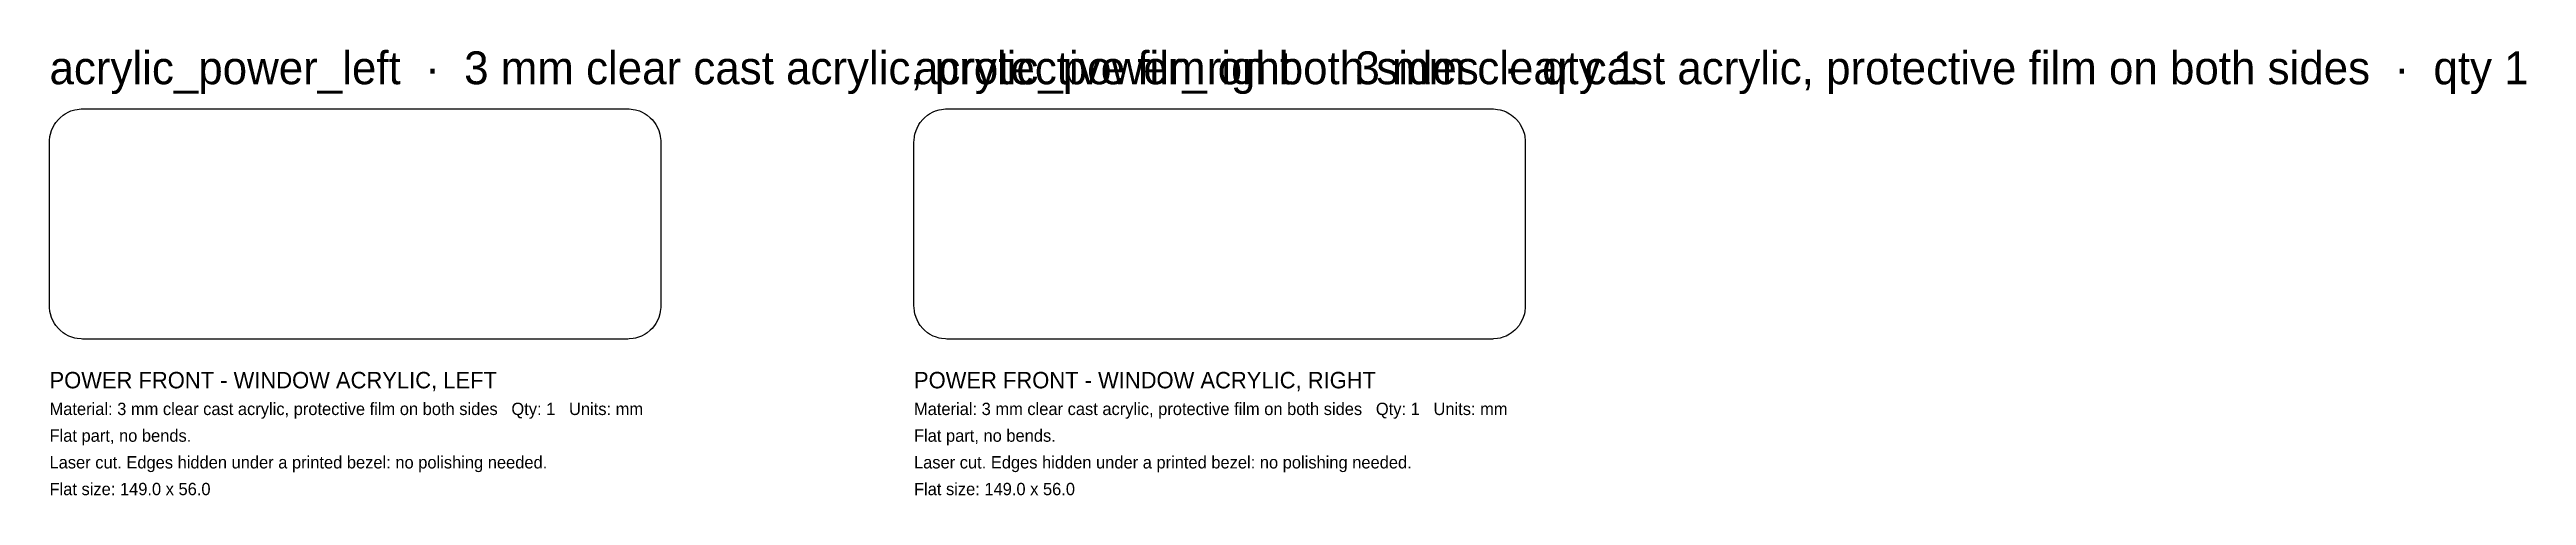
# Model space of a CAD drawing. Header units: millimetres. Extents: x 0 to 1608, y -1843 to 53.
# Drawn here: x 1005 to 1608, y -1247 to -1139 of the extents above; entities that cross this region are included whole.
import ezdxf

# ---------------------------------------------------------------- set-up
doc = ezdxf.new("R2010")
doc.units = ezdxf.units.MM
for name, color, linetype in [('Part Labels', 2, 'Continuous'), ('Title', 7, 'CONTINUOUS'), ('Visible', 7, 'CONTINUOUS')]:
    doc.layers.add(name, color=color, linetype=linetype)

msp = doc.modelspace()

# ---------------------------------------------------------------- texts
at = {"layer": 'Part Labels'}
for s, p in [('acrylic_power_left  ·  3 mm clear cast acrylic, protective film on both sides  ·  qty 1', (1004.52, -1147.28)), ('acrylic_power_right  ·  3 mm clear cast acrylic, protective film on both sides  ·  qty 1', (1215.24, -1147.28))]:
    msp.add_text(s, height=8, dxfattribs=at).set_placement(p)
at = {"layer": 'Title'}
for s, height, p in [('POWER FRONT - WINDOW ACRYLIC, LEFT', 4, (1004.52, -1221.28)), ('POWER FRONT - WINDOW ACRYLIC, RIGHT', 4, (1215.24, -1221.28)), ('Material: 3 mm clear cast acrylic, protective film on both sides   Qty: 1   Units: mm', 3, (1004.52, -1227.78)), ('Material: 3 mm clear cast acrylic, protective film on both sides   Qty: 1   Units: mm', 3, (1215.24, -1227.78)), ('Flat part, no bends.', 3, (1004.52, -1234.28)), ('Flat part, no bends.', 3, (1215.24, -1234.28)), ('Laser cut. Edges hidden under a printed bezel: no polishing needed.', 3, (1004.52, -1240.78)), ('Laser cut. Edges hidden under a printed bezel: no polishing needed.', 3, (1215.24, -1240.78)), ('Flat size: 149.0 x 56.0', 3, (1004.52, -1247.28)), ('Flat size: 149.0 x 56.0', 3, (1215.24, -1247.28))]:
    msp.add_text(s, height=height, dxfattribs=at).set_placement(p)

# ---------------------------------------------------------------- linework, layer by layer
at = {"layer": 'Visible'}
for p, q in [((1004.75, -1159.44), (1005.03, -1158.5)), ((1005.03, -1158.5), (1005.26, -1157.96)), ((1005.26, -1157.96), (1005.72, -1157.09)), ((1005.72, -1157.09), (1006.05, -1156.6)), ((1006.05, -1156.6), (1006.67, -1155.84)), ((1006.67, -1155.84), (1007.09, -1155.43)), ((1007.09, -1155.43), (1007.84, -1154.81)), ((1007.84, -1154.81), (1008.33, -1154.48)), ((1008.33, -1154.48), (1009.2, -1154.02)), ((1009.2, -1154.02), (1009.74, -1153.79)), ((1009.74, -1153.79), (1010.68, -1153.51)), ((1010.68, -1153.51), (1011.25, -1153.39)), ((1011.25, -1153.39), (1012.23, -1153.3)), ((1012.23, -1153.3), (1012.52, -1153.28)), ((1012.52, -1153.28), (1145.52, -1153.28)), ((1145.52, -1153.28), (1145.82, -1153.3)), ((1145.82, -1153.3), (1146.79, -1153.39)), ((1146.79, -1153.39), (1147.37, -1153.51)), ((1147.37, -1153.51), (1148.31, -1153.79)), ((1148.31, -1153.79), (1148.85, -1154.02)), ((1148.85, -1154.02), (1149.72, -1154.48)), ((1149.72, -1154.48), (1150.2, -1154.81)), ((1150.2, -1154.81), (1150.96, -1155.43)), ((1150.96, -1155.43), (1151.38, -1155.84)), ((1151.38, -1155.84), (1152, -1156.6)), ((1152, -1156.6), (1152.33, -1157.09)), ((1152.33, -1157.09), (1152.79, -1157.96)), ((1152.79, -1157.96), (1153.01, -1158.5)), ((1153.01, -1158.5), (1153.3, -1159.44)), ((1215.47, -1159.44), (1215.75, -1158.5)), ((1215.75, -1158.5), (1215.98, -1157.96)), ((1215.98, -1157.96), (1216.44, -1157.09)), ((1216.44, -1157.09), (1216.76, -1156.6)), ((1216.76, -1156.6), (1217.39, -1155.84)), ((1217.39, -1155.84), (1217.8, -1155.43)), ((1217.8, -1155.43), (1218.56, -1154.81)), ((1218.56, -1154.81), (1219.05, -1154.48)), ((1219.05, -1154.48), (1219.91, -1154.02)), ((1219.91, -1154.02), (1220.46, -1153.79)), ((1220.46, -1153.79), (1221.39, -1153.51)), ((1221.39, -1153.51), (1221.97, -1153.39)), ((1221.97, -1153.39), (1222.95, -1153.3)), ((1222.95, -1153.3), (1223.24, -1153.28)), ((1223.24, -1153.28), (1356.24, -1153.28)), ((1356.24, -1153.28), (1356.53, -1153.3)), ((1356.53, -1153.3), (1357.51, -1153.39)), ((1357.51, -1153.39), (1358.09, -1153.51)), ((1358.09, -1153.51), (1359.02, -1153.79)), ((1359.02, -1153.79), (1359.57, -1154.02)), ((1359.57, -1154.02), (1360.43, -1154.48)), ((1360.43, -1154.48), (1360.92, -1154.81)), ((1360.92, -1154.81), (1361.68, -1155.43)), ((1361.68, -1155.43), (1362.1, -1155.84)), ((1362.1, -1155.84), (1362.72, -1156.6)), ((1362.72, -1156.6), (1363.04, -1157.09)), ((1363.04, -1157.09), (1363.51, -1157.96)), ((1363.51, -1157.96), (1363.73, -1158.5)), ((1363.73, -1158.5), (1364.02, -1159.44)), ((1004.52, -1161.28), (1004.54, -1160.99)), ((1004.52, -1201.28), (1004.52, -1161.28)), ((1004.54, -1160.99), (1004.63, -1160.01)), ((1004.63, -1160.01), (1004.75, -1159.44)), ((1153.3, -1159.44), (1153.41, -1160.01)), ((1153.41, -1160.01), (1153.51, -1160.99)), ((1153.51, -1160.99), (1153.52, -1161.28)), ((1153.52, -1161.28), (1153.52, -1201.28)), ((1215.24, -1161.28), (1215.25, -1160.99)), ((1215.24, -1201.28), (1215.24, -1161.28)), ((1215.25, -1160.99), (1215.35, -1160.01)), ((1215.35, -1160.01), (1215.47, -1159.44)), ((1364.02, -1159.44), (1364.13, -1160.01)), ((1364.13, -1160.01), (1364.23, -1160.99)), ((1364.23, -1160.99), (1364.24, -1161.28)), ((1364.24, -1161.28), (1364.24, -1201.28)), ((1004.54, -1201.58), (1004.52, -1201.28)), ((1153.52, -1201.28), (1153.51, -1201.58)), ((1215.25, -1201.58), (1215.24, -1201.28)), ((1364.24, -1201.28), (1364.23, -1201.58)), ((1004.63, -1202.55), (1004.54, -1201.58)), ((1004.75, -1203.13), (1004.63, -1202.55)), ((1005.03, -1204.07), (1004.75, -1203.13)), ((1005.26, -1204.61), (1005.03, -1204.07)), ((1005.72, -1205.48), (1005.26, -1204.61)), ((1006.05, -1205.96), (1005.72, -1205.48)), ((1006.67, -1206.72), (1006.05, -1205.96)), ((1007.09, -1207.14), (1006.67, -1206.72)), ((1007.84, -1207.76), (1007.09, -1207.14)), ((1150.96, -1207.14), (1150.2, -1207.76)), ((1151.38, -1206.72), (1150.96, -1207.14)), ((1152, -1205.96), (1151.38, -1206.72)), ((1152.33, -1205.48), (1152, -1205.96)), ((1152.79, -1204.61), (1152.33, -1205.48)), ((1153.01, -1204.07), (1152.79, -1204.61)), ((1153.3, -1203.13), (1153.01, -1204.07)), ((1153.41, -1202.55), (1153.3, -1203.13)), ((1153.51, -1201.58), (1153.41, -1202.55)), ((1215.35, -1202.55), (1215.25, -1201.58)), ((1215.47, -1203.13), (1215.35, -1202.55)), ((1215.75, -1204.07), (1215.47, -1203.13)), ((1215.98, -1204.61), (1215.75, -1204.07)), ((1216.44, -1205.48), (1215.98, -1204.61)), ((1216.76, -1205.96), (1216.44, -1205.48)), ((1217.39, -1206.72), (1216.76, -1205.96)), ((1217.8, -1207.14), (1217.39, -1206.72)), ((1218.56, -1207.76), (1217.8, -1207.14)), ((1361.68, -1207.14), (1360.92, -1207.76)), ((1362.1, -1206.72), (1361.68, -1207.14)), ((1362.72, -1205.96), (1362.1, -1206.72)), ((1363.04, -1205.48), (1362.72, -1205.96)), ((1363.51, -1204.61), (1363.04, -1205.48)), ((1363.73, -1204.07), (1363.51, -1204.61)), ((1364.02, -1203.13), (1363.73, -1204.07)), ((1364.13, -1202.55), (1364.02, -1203.13)), ((1364.23, -1201.58), (1364.13, -1202.55)), ((1008.33, -1208.09), (1007.84, -1207.76)), ((1009.2, -1208.55), (1008.33, -1208.09)), ((1009.74, -1208.77), (1009.2, -1208.55)), ((1010.68, -1209.06), (1009.74, -1208.77)), ((1011.25, -1209.17), (1010.68, -1209.06)), ((1012.23, -1209.27), (1011.25, -1209.17)), ((1012.52, -1209.28), (1012.23, -1209.27)), ((1145.52, -1209.28), (1012.52, -1209.28)), ((1145.82, -1209.27), (1145.52, -1209.28)), ((1146.79, -1209.17), (1145.82, -1209.27)), ((1147.37, -1209.06), (1146.79, -1209.17)), ((1148.31, -1208.77), (1147.37, -1209.06)), ((1148.85, -1208.55), (1148.31, -1208.77)), ((1149.72, -1208.09), (1148.85, -1208.55)), ((1150.2, -1207.76), (1149.72, -1208.09)), ((1219.05, -1208.09), (1218.56, -1207.76)), ((1219.91, -1208.55), (1219.05, -1208.09)), ((1220.46, -1208.77), (1219.91, -1208.55)), ((1221.39, -1209.06), (1220.46, -1208.77)), ((1221.97, -1209.17), (1221.39, -1209.06)), ((1222.95, -1209.27), (1221.97, -1209.17)), ((1223.24, -1209.28), (1222.95, -1209.27)), ((1356.24, -1209.28), (1223.24, -1209.28)), ((1356.53, -1209.27), (1356.24, -1209.28)), ((1357.51, -1209.17), (1356.53, -1209.27)), ((1358.09, -1209.06), (1357.51, -1209.17)), ((1359.02, -1208.77), (1358.09, -1209.06)), ((1359.57, -1208.55), (1359.02, -1208.77)), ((1360.43, -1208.09), (1359.57, -1208.55)), ((1360.92, -1207.76), (1360.43, -1208.09))]:
    msp.add_line(p, q, dxfattribs=at)

msp.set_redraw_order([(e.dxf.handle, doc.entitydb.next_handle()) for e in msp.query("TEXT MTEXT ATTDEF DIMENSION ARC_DIMENSION")])  # texts and dimensions are drawn at this point

doc.saveas('drawing.dxf')
